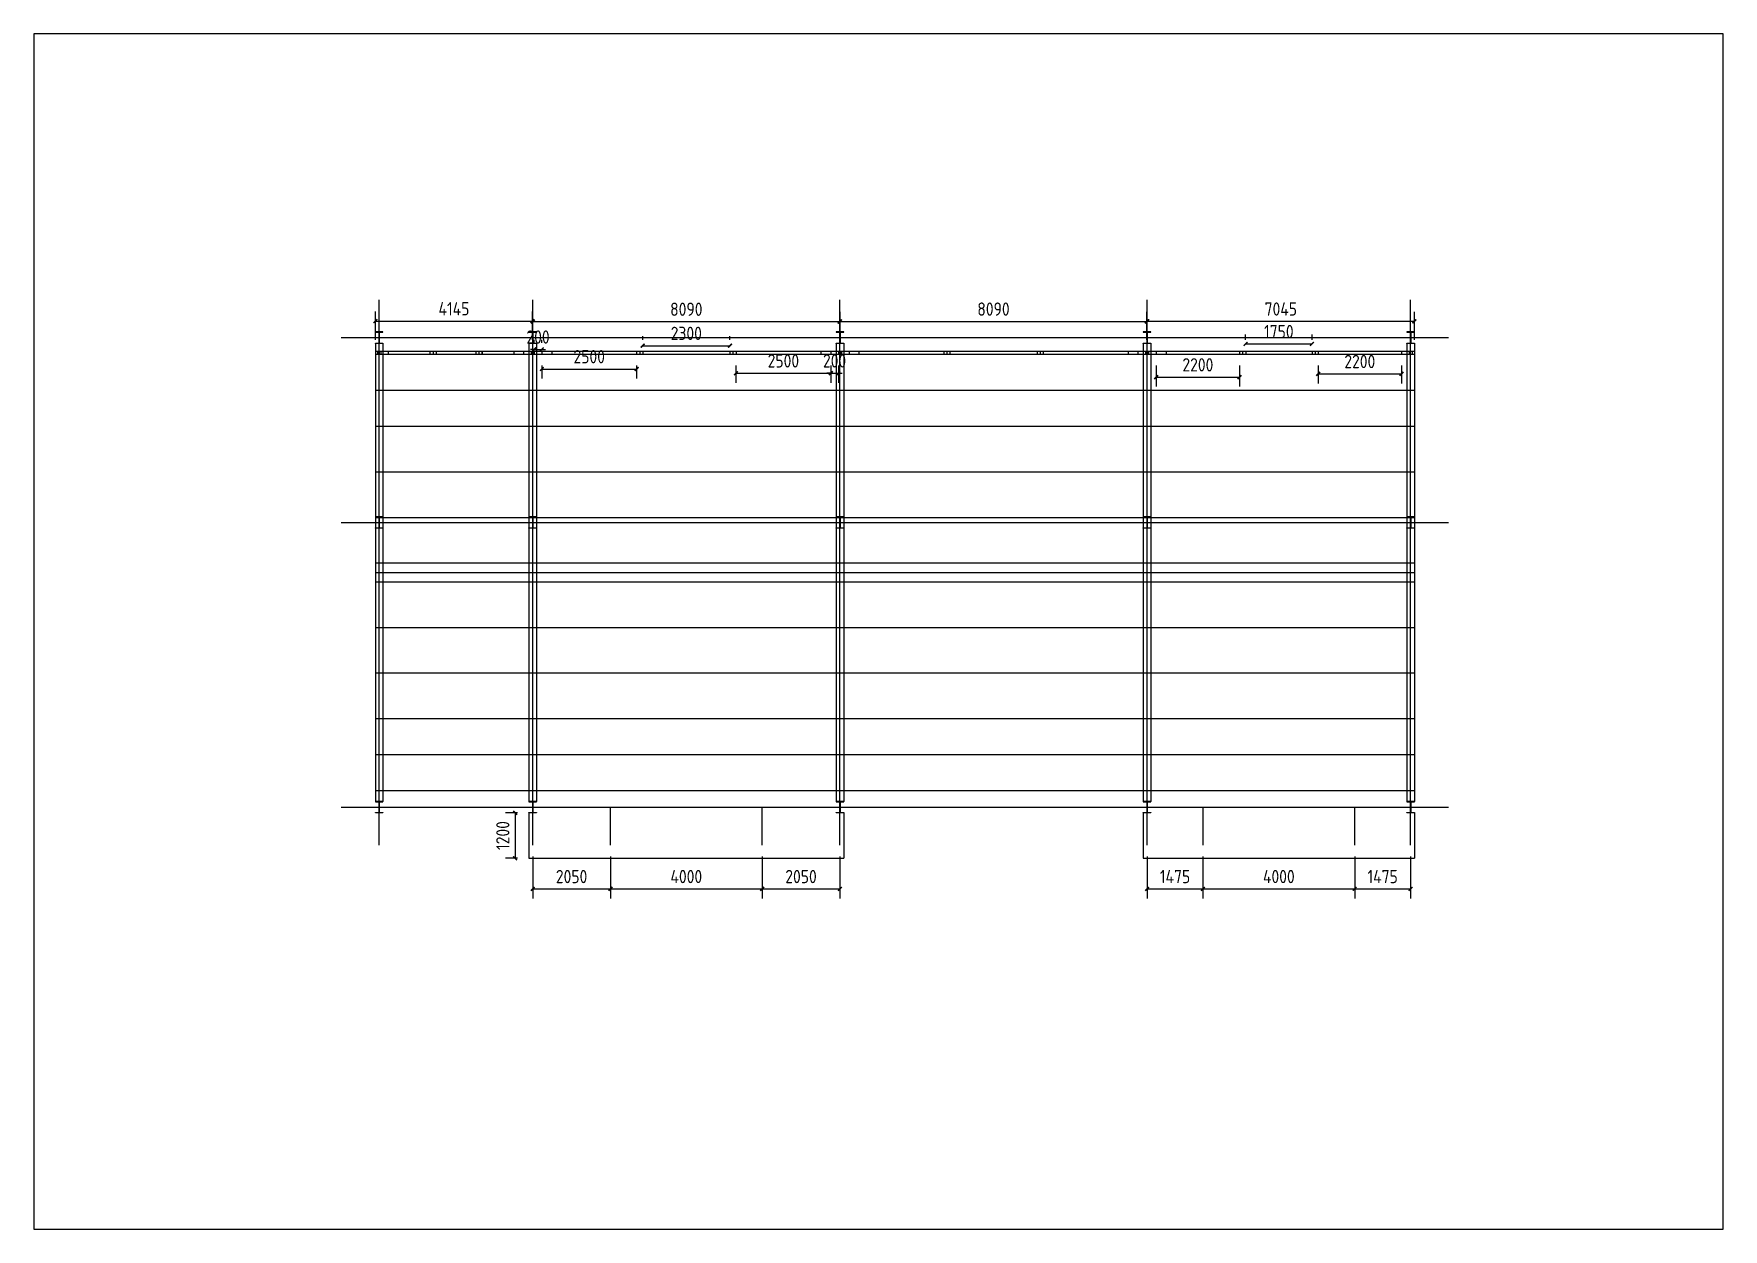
# Model space of a CAD drawing. Extents: x 533809 to 747315, y -17138 to 180511.
# Drawn here: x 595839 to 640389, y 14362 to 45862 of the extents above; entities that cross this region are included whole.
import ezdxf

# ---------------------------------------------------------------- set-up
doc = ezdxf.new("R2010")
doc.units = 0
doc.header["$LTSCALE"] = 1000
doc.header["$MEASUREMENT"] = 0
doc.layers.add('DOTE', color=1, linetype='Continuous')
doc.styles.get("Standard").update_dxf_attribs({"font": 'gbenor.shx', "bigfont": 'gbcbig.shx'})
doc.dimstyles.get("Standard").update_dxf_attribs({"dimscale": 100, "dimtxt": 3.5, "dimasz": 1, "dimexe": 2.5, "dimexo": 3, "dimgap": 1.5, "dimtad": 1, "dimdec": 0, "dimzin": 0, "dimdsep": 46, "dimtxsty": 'Standard', "dimblk": 'ARCHTICK', "dimcen": 0.09, "dimadec": 0, "dimazin": 0, "dimtfac": 1, "dimtdec": 0, "dimtix": 1, "dimtmove": 2, "dimatfit": 3, "dimfxl": 1, "dimtolj": 1, "dimtzin": 0, "dimarcsym": 0})

msp = doc.modelspace()

# ---------------------------------------------------------------- blocks, each defined once
blk = doc.blocks.new('_ArchTick')
at = {"color": 0, "linetype": 'ByBlock', "const_width": 0.4}
blk.add_lwpolyline([(-0.5, -0.5), (0.5, 0.5)], dxfattribs=at)
blk = doc.blocks.new('*D214')
at = {"color": 0, "lineweight": -2}
for p, q in [((608996, 24186), (608996, 23080)), ((611046, 24186), (611046, 23080)), ((608996, 23330), (611046, 23330))]:
    blk.add_line(p, q, dxfattribs=at)
at = {"layer": 'Defpoints', "color": 0}
for p in [(608996, 24486), (611046, 24486), (611046, 23330)]:
    blk.add_point(p, dxfattribs=at)
at = {"color": 0, "lineweight": -2, "xscale": 100, "yscale": 100, "zscale": 100, "rotation": 180}
blk.add_blockref('_ArchTick', (608996, 23330), dxfattribs=at)
at = {"color": 0, "lineweight": -2, "xscale": 100, "yscale": 100, "zscale": 100}
blk.add_blockref('_ArchTick', (611046, 23330), dxfattribs=at)
at = {"color": 0, "insert": (610021, 23655), "char_height": 350, "attachment_point": 5}
blk.add_mtext('\\A1;2050', dxfattribs=at)
blk = doc.blocks.new('*D215')
at = {"color": 0, "lineweight": -2}
for p, q in [((611046, 24186), (611046, 23080)), ((615046, 24186), (615046, 23080)), ((611046, 23330), (615046, 23330))]:
    blk.add_line(p, q, dxfattribs=at)
at = {"layer": 'Defpoints', "color": 0}
for p in [(611046, 24486), (615046, 24486), (615046, 23330)]:
    blk.add_point(p, dxfattribs=at)
at = {"color": 0, "lineweight": -2, "xscale": 100, "yscale": 100, "zscale": 100, "rotation": 180}
blk.add_blockref('_ArchTick', (611046, 23330), dxfattribs=at)
at = {"color": 0, "lineweight": -2, "xscale": 100, "yscale": 100, "zscale": 100}
blk.add_blockref('_ArchTick', (615046, 23330), dxfattribs=at)
at = {"color": 0, "insert": (613046, 23655), "char_height": 350, "attachment_point": 5}
blk.add_mtext('\\A1;4000', dxfattribs=at)
blk = doc.blocks.new('*D216')
at = {"color": 0, "lineweight": -2}
for p, q in [((615046, 24186), (615046, 23080)), ((617096, 24186), (617096, 23080)), ((615046, 23330), (617096, 23330))]:
    blk.add_line(p, q, dxfattribs=at)
at = {"layer": 'Defpoints', "color": 0}
for p in [(615046, 24486), (617096, 24486), (617096, 23330)]:
    blk.add_point(p, dxfattribs=at)
at = {"color": 0, "lineweight": -2, "xscale": 100, "yscale": 100, "zscale": 100, "rotation": 180}
blk.add_blockref('_ArchTick', (615046, 23330), dxfattribs=at)
at = {"color": 0, "lineweight": -2, "xscale": 100, "yscale": 100, "zscale": 100}
blk.add_blockref('_ArchTick', (617096, 23330), dxfattribs=at)
at = {"color": 0, "insert": (616071, 23655), "char_height": 350, "attachment_point": 5}
blk.add_mtext('\\A1;2050', dxfattribs=at)
blk = doc.blocks.new('*D217')
at = {"color": 0, "lineweight": -2}
for p, q in [((625196, 24186), (625196, 23080)), ((626671, 24186), (626671, 23080)), ((625196, 23330), (626671, 23330))]:
    blk.add_line(p, q, dxfattribs=at)
at = {"layer": 'Defpoints', "color": 0}
for p in [(625196, 24486), (626671, 24486), (626671, 23330)]:
    blk.add_point(p, dxfattribs=at)
at = {"color": 0, "lineweight": -2, "xscale": 100, "yscale": 100, "zscale": 100, "rotation": 180}
blk.add_blockref('_ArchTick', (625196, 23330), dxfattribs=at)
at = {"color": 0, "lineweight": -2, "xscale": 100, "yscale": 100, "zscale": 100}
blk.add_blockref('_ArchTick', (626671, 23330), dxfattribs=at)
at = {"color": 0, "insert": (625934, 23655), "char_height": 350, "attachment_point": 5}
blk.add_mtext('\\A1;1475', dxfattribs=at)
blk = doc.blocks.new('*D220')
at = {"color": 0, "lineweight": -2}
for p, q in [((608596, 25336), (608282, 25336)), ((608532, 25336), (608532, 24136)), ((608596, 24136), (608282, 24136))]:
    blk.add_line(p, q, dxfattribs=at)
at = {"layer": 'Defpoints', "color": 0}
for p in [(608896, 25336), (608532, 24136), (608896, 24136)]:
    blk.add_point(p, dxfattribs=at)
at = {"color": 0, "lineweight": -2, "xscale": 100, "yscale": 100, "zscale": 100}
for p, rotation in [((608532, 25336), 90), ((608532, 24136), 270)]:
    blk.add_blockref('_ArchTick', p, dxfattribs=dict(at, rotation=rotation))
at = {"color": 0, "insert": (608207, 24736), "char_height": 350, "attachment_point": 5, "rotation": 90}
blk.add_mtext('\\A1;1200', dxfattribs=at)
blk = doc.blocks.new('*D221')
at = {"color": 0, "lineweight": -2}
for p, q in [((604846, 37796), (604846, 38542)), ((608991, 37796), (608991, 38542)), ((604846, 38292), (608991, 38292))]:
    blk.add_line(p, q, dxfattribs=at)
at = {"layer": 'Defpoints', "color": 0}
for p in [(608991, 38292), (604846, 37496), (608991, 37496)]:
    blk.add_point(p, dxfattribs=at)
at = {"color": 0, "lineweight": -2, "xscale": 100, "yscale": 100, "zscale": 100, "rotation": 180}
blk.add_blockref('_ArchTick', (604846, 38292), dxfattribs=at)
at = {"color": 0, "lineweight": -2, "xscale": 100, "yscale": 100, "zscale": 100}
blk.add_blockref('_ArchTick', (608991, 38292), dxfattribs=at)
at = {"color": 0, "insert": (606919, 38617), "char_height": 350, "attachment_point": 5}
blk.add_mtext('\\A1;4145', dxfattribs=at)
blk = doc.blocks.new('*D222')
at = {"color": 0, "lineweight": -2}
for p, q in [((609001, 37796), (609001, 38529)), ((617091, 37796), (617091, 38529)), ((609001, 38279), (617091, 38279))]:
    blk.add_line(p, q, dxfattribs=at)
at = {"layer": 'Defpoints', "color": 0}
for p in [(617091, 38279), (609001, 37496), (617091, 37496)]:
    blk.add_point(p, dxfattribs=at)
at = {"color": 0, "lineweight": -2, "xscale": 100, "yscale": 100, "zscale": 100, "rotation": 180}
blk.add_blockref('_ArchTick', (609001, 38279), dxfattribs=at)
at = {"color": 0, "lineweight": -2, "xscale": 100, "yscale": 100, "zscale": 100}
blk.add_blockref('_ArchTick', (617091, 38279), dxfattribs=at)
at = {"color": 0, "insert": (613046, 38604), "char_height": 350, "attachment_point": 5}
blk.add_mtext('\\A1;8090', dxfattribs=at)
blk = doc.blocks.new('*D223')
at = {"color": 0, "lineweight": -2}
for p, q in [((617101, 37796), (617101, 38533)), ((625191, 37796), (625191, 38533)), ((617101, 38283), (625191, 38283))]:
    blk.add_line(p, q, dxfattribs=at)
at = {"layer": 'Defpoints', "color": 0}
for p in [(625191, 38283), (617101, 37496), (625191, 37496)]:
    blk.add_point(p, dxfattribs=at)
at = {"color": 0, "lineweight": -2, "xscale": 100, "yscale": 100, "zscale": 100, "rotation": 180}
blk.add_blockref('_ArchTick', (617101, 38283), dxfattribs=at)
at = {"color": 0, "lineweight": -2, "xscale": 100, "yscale": 100, "zscale": 100}
blk.add_blockref('_ArchTick', (625191, 38283), dxfattribs=at)
at = {"color": 0, "insert": (621146, 38608), "char_height": 350, "attachment_point": 5}
blk.add_mtext('\\A1;8090', dxfattribs=at)
blk = doc.blocks.new('*D224')
at = {"color": 0, "lineweight": -2}
for p, q in [((625201, 37796), (625201, 38536)), ((632246, 37796), (632246, 38536)), ((625201, 38286), (632246, 38286))]:
    blk.add_line(p, q, dxfattribs=at)
at = {"layer": 'Defpoints', "color": 0}
for p in [(632246, 38286), (625201, 37496), (632246, 37496)]:
    blk.add_point(p, dxfattribs=at)
at = {"color": 0, "lineweight": -2, "xscale": 100, "yscale": 100, "zscale": 100, "rotation": 180}
blk.add_blockref('_ArchTick', (625201, 38286), dxfattribs=at)
at = {"color": 0, "lineweight": -2, "xscale": 100, "yscale": 100, "zscale": 100}
blk.add_blockref('_ArchTick', (632246, 38286), dxfattribs=at)
at = {"color": 0, "insert": (628724, 38611), "char_height": 350, "attachment_point": 5}
blk.add_mtext('\\A1;7045', dxfattribs=at)
blk = doc.blocks.new('*D1992')
at = {"color": 0, "lineweight": -2}
for p, q in [((609236, 37121), (609236, 36779)), ((609236, 37029), (611736, 37029)), ((611736, 37121), (611736, 36779))]:
    blk.add_line(p, q, dxfattribs=at)
at = {"layer": 'Defpoints', "color": 0}
for p in [(609236, 37421), (611736, 37421), (611736, 37029)]:
    blk.add_point(p, dxfattribs=at)
at = {"color": 0, "lineweight": -2, "xscale": 100, "yscale": 100, "zscale": 100, "rotation": 180}
blk.add_blockref('_ArchTick', (609236, 37029), dxfattribs=at)
at = {"color": 0, "lineweight": -2, "xscale": 100, "yscale": 100, "zscale": 100}
blk.add_blockref('_ArchTick', (611736, 37029), dxfattribs=at)
at = {"color": 0, "insert": (610486, 37354), "char_height": 350, "attachment_point": 5}
blk.add_mtext('\\A1;2500', dxfattribs=at)
blk = doc.blocks.new('*D1993')
at = {"color": 0, "lineweight": -2}
for p, q in [((611896, 37796), (611896, 37894)), ((614196, 37796), (614196, 37894)), ((611896, 37644), (614196, 37644))]:
    blk.add_line(p, q, dxfattribs=at)
at = {"layer": 'Defpoints', "color": 0}
for p in [(611896, 37496), (614196, 37644), (614196, 37496)]:
    blk.add_point(p, dxfattribs=at)
at = {"color": 0, "lineweight": -2, "xscale": 100, "yscale": 100, "zscale": 100, "rotation": 180}
blk.add_blockref('_ArchTick', (611896, 37644), dxfattribs=at)
at = {"color": 0, "lineweight": -2, "xscale": 100, "yscale": 100, "zscale": 100}
blk.add_blockref('_ArchTick', (614196, 37644), dxfattribs=at)
at = {"color": 0, "insert": (613046, 37969), "char_height": 350, "attachment_point": 5}
blk.add_mtext('\\A1;2300', dxfattribs=at)
blk = doc.blocks.new('*D1994')
at = {"color": 0, "lineweight": -2}
for p, q in [((614356, 37121), (614356, 36668)), ((616856, 37121), (616856, 36668)), ((614356, 36918), (616856, 36918))]:
    blk.add_line(p, q, dxfattribs=at)
at = {"layer": 'Defpoints', "color": 0}
for p in [(614356, 37421), (616856, 37421), (616856, 36918)]:
    blk.add_point(p, dxfattribs=at)
at = {"color": 0, "lineweight": -2, "xscale": 100, "yscale": 100, "zscale": 100, "rotation": 180}
blk.add_blockref('_ArchTick', (614356, 36918), dxfattribs=at)
at = {"color": 0, "lineweight": -2, "xscale": 100, "yscale": 100, "zscale": 100}
blk.add_blockref('_ArchTick', (616856, 36918), dxfattribs=at)
at = {"color": 0, "insert": (615606, 37243), "char_height": 350, "attachment_point": 5}
blk.add_mtext('\\A1;2500', dxfattribs=at)
blk = doc.blocks.new('*D1995')
at = {"color": 0, "lineweight": -2}
for p, q in [((616856, 37121), (616856, 36668)), ((617056, 37121), (617056, 36668)), ((616856, 36918), (616756, 36918)), ((616856, 36918), (617056, 36918)), ((617056, 36918), (617156, 36918))]:
    blk.add_line(p, q, dxfattribs=at)
at = {"layer": 'Defpoints', "color": 0}
for p in [(616856, 37421), (617056, 37421), (617056, 36918)]:
    blk.add_point(p, dxfattribs=at)
at = {"color": 0, "lineweight": -2, "xscale": 100, "yscale": 100, "zscale": 100}
blk.add_blockref('_ArchTick', (616856, 36918), dxfattribs=at)
at = {"color": 0, "lineweight": -2, "xscale": 100, "yscale": 100, "zscale": 100, "rotation": 180}
blk.add_blockref('_ArchTick', (617056, 36918), dxfattribs=at)
at = {"color": 0, "insert": (616956, 37243), "char_height": 350, "attachment_point": 5}
blk.add_mtext('\\A1;200', dxfattribs=at)
blk = doc.blocks.new('*D1996')
at = {"color": 0, "lineweight": -2}
for p, q in [((609036, 37547), (608936, 37547)), ((609036, 37721), (609036, 37797)), ((609036, 37547), (609236, 37547)), ((609236, 37721), (609236, 37797)), ((609236, 37547), (609336, 37547))]:
    blk.add_line(p, q, dxfattribs=at)
at = {"layer": 'Defpoints', "color": 0}
for p in [(609236, 37547), (609036, 37421), (609236, 37421)]:
    blk.add_point(p, dxfattribs=at)
at = {"color": 0, "lineweight": -2, "xscale": 100, "yscale": 100, "zscale": 100}
blk.add_blockref('_ArchTick', (609036, 37547), dxfattribs=at)
at = {"color": 0, "lineweight": -2, "xscale": 100, "yscale": 100, "zscale": 100, "rotation": 180}
blk.add_blockref('_ArchTick', (609236, 37547), dxfattribs=at)
at = {"color": 0, "insert": (609136, 37872), "char_height": 350, "attachment_point": 5}
blk.add_mtext('\\A1;200', dxfattribs=at)
blk = doc.blocks.new('*D2003')
at = {"color": 0, "lineweight": -2}
for p, q in [((625436, 37121), (625436, 36565)), ((627636, 37121), (627636, 36565)), ((625436, 36815), (627636, 36815))]:
    blk.add_line(p, q, dxfattribs=at)
at = {"layer": 'Defpoints', "color": 0}
for p in [(625436, 37421), (627636, 37421), (627636, 36815)]:
    blk.add_point(p, dxfattribs=at)
at = {"color": 0, "lineweight": -2, "xscale": 100, "yscale": 100, "zscale": 100, "rotation": 180}
blk.add_blockref('_ArchTick', (625436, 36815), dxfattribs=at)
at = {"color": 0, "lineweight": -2, "xscale": 100, "yscale": 100, "zscale": 100}
blk.add_blockref('_ArchTick', (627636, 36815), dxfattribs=at)
at = {"color": 0, "insert": (626536, 37140), "char_height": 350, "attachment_point": 5}
blk.add_mtext('\\A1;2200', dxfattribs=at)
blk = doc.blocks.new('*D2004')
at = {"color": 0, "lineweight": -2}
for p, q in [((627796, 37796), (627796, 37941)), ((629546, 37796), (629546, 37941)), ((627796, 37691), (629546, 37691))]:
    blk.add_line(p, q, dxfattribs=at)
at = {"layer": 'Defpoints', "color": 0}
for p in [(627796, 37496), (629546, 37691), (629546, 37496)]:
    blk.add_point(p, dxfattribs=at)
at = {"color": 0, "lineweight": -2, "xscale": 100, "yscale": 100, "zscale": 100, "rotation": 180}
blk.add_blockref('_ArchTick', (627796, 37691), dxfattribs=at)
at = {"color": 0, "lineweight": -2, "xscale": 100, "yscale": 100, "zscale": 100}
blk.add_blockref('_ArchTick', (629546, 37691), dxfattribs=at)
at = {"color": 0, "insert": (628671, 38016), "char_height": 350, "attachment_point": 5}
blk.add_mtext('\\A1;1750', dxfattribs=at)
blk = doc.blocks.new('*D2005')
at = {"color": 0, "lineweight": -2}
for p, q in [((629706, 37121), (629706, 36651)), ((631906, 37121), (631906, 36651)), ((629706, 36901), (631906, 36901))]:
    blk.add_line(p, q, dxfattribs=at)
at = {"layer": 'Defpoints', "color": 0}
for p in [(629706, 37421), (631906, 37421), (631906, 36901)]:
    blk.add_point(p, dxfattribs=at)
at = {"color": 0, "lineweight": -2, "xscale": 100, "yscale": 100, "zscale": 100, "rotation": 180}
blk.add_blockref('_ArchTick', (629706, 36901), dxfattribs=at)
at = {"color": 0, "lineweight": -2, "xscale": 100, "yscale": 100, "zscale": 100}
blk.add_blockref('_ArchTick', (631906, 36901), dxfattribs=at)
at = {"color": 0, "insert": (630806, 37226), "char_height": 350, "attachment_point": 5}
blk.add_mtext('\\A1;2200', dxfattribs=at)
blk = doc.blocks.new('*D2969')
at = {"color": 0, "lineweight": -2}
for p, q in [((626671, 24186), (626671, 23080)), ((630671, 24186), (630671, 23080)), ((626671, 23330), (630671, 23330))]:
    blk.add_line(p, q, dxfattribs=at)
at = {"layer": 'Defpoints', "color": 0}
for p in [(626671, 24486), (630671, 24486), (630671, 23330)]:
    blk.add_point(p, dxfattribs=at)
at = {"color": 0, "lineweight": -2, "xscale": 100, "yscale": 100, "zscale": 100, "rotation": 180}
blk.add_blockref('_ArchTick', (626671, 23330), dxfattribs=at)
at = {"color": 0, "lineweight": -2, "xscale": 100, "yscale": 100, "zscale": 100}
blk.add_blockref('_ArchTick', (630671, 23330), dxfattribs=at)
at = {"color": 0, "insert": (628671, 23655), "char_height": 350, "attachment_point": 5}
blk.add_mtext('\\A1;4000', dxfattribs=at)
blk = doc.blocks.new('*D2970')
at = {"color": 0, "lineweight": -2}
for p, q in [((630671, 24186), (630671, 23080)), ((632146, 24186), (632146, 23080)), ((630671, 23330), (632146, 23330))]:
    blk.add_line(p, q, dxfattribs=at)
at = {"layer": 'Defpoints', "color": 0}
for p in [(630671, 24486), (632146, 24486), (632146, 23330)]:
    blk.add_point(p, dxfattribs=at)
at = {"color": 0, "lineweight": -2, "xscale": 100, "yscale": 100, "zscale": 100, "rotation": 180}
blk.add_blockref('_ArchTick', (630671, 23330), dxfattribs=at)
at = {"color": 0, "lineweight": -2, "xscale": 100, "yscale": 100, "zscale": 100}
blk.add_blockref('_ArchTick', (632146, 23330), dxfattribs=at)
at = {"color": 0, "insert": (631409, 23655), "char_height": 350, "attachment_point": 5}
blk.add_mtext('\\A1;1475', dxfattribs=at)

# ---------------------------------------------------------------- dimensions: what is measured, and where the dimension line sits
at = {"color": 6}
for p1, p2, distance, picture, middle in [((604846.4, 37495.6), (608991.4, 37495.6), 796.2, '*D221', (606918.9, 38616.7)), ((609001.4, 37495.6), (617091.4, 37495.6), 783, '*D222', (613046.4, 38603.5)), ((617101.4, 37495.6), (625191.4, 37495.6), 787, '*D223', (621146.4, 38607.5)), ((625201.4, 37495.6), (632246.4, 37495.6), 790.2, '*D224', (628723.9, 38610.7))]:
    dim = msp.add_aligned_dim(p1=p1, p2=p2, distance=distance, dimstyle='Standard', dxfattribs=at)
    dim.commit()
    dim.dimension.update_dxf_attribs({"geometry": picture, "text_midpoint": middle})
for base, p1, p2, picture, middle in [((609236.4, 37547.3), (609036.4, 37420.6), (609236.4, 37420.6), '*D1996', (609136.4, 37872.3)), ((614196.4, 37644.4), (611896.4, 37495.6), (614196.4, 37495.6), '*D1993', (613046.4, 37969.4)), ((611736.4, 37029), (609236.4, 37420.6), (611736.4, 37420.6), '*D1992', (610486.4, 37354)), ((616856.4, 36917.6), (614356.4, 37420.6), (616856.4, 37420.6), '*D1994', (615606.4, 37242.6)), ((617056.4, 36917.6), (616856.4, 37420.6), (617056.4, 37420.6), '*D1995', (616956.4, 37242.6))]:
    dim = msp.add_linear_dim(base=base, p1=p1, p2=p2, dimstyle='Standard', dxfattribs=at)
    dim.commit()
    dim.dimension.update_dxf_attribs({"geometry": picture, "text_midpoint": middle})
for base, p1, p2, picture, middle in [((629546.4, 37690.8), (627796.4, 37495.6), (629546.4, 37495.6), '*D2004', (628671.4, 38015.8)), ((631906.4, 36901.1), (629706.4, 37420.6), (631906.4, 37420.6), '*D2005', (630806.4, 37226.1)), ((627636.4, 36815.4), (625436.4, 37420.6), (627636.4, 37420.6), '*D2003', (626536.4, 37140.4)), ((611046.4, 23330.1), (608996.4, 24485.6), (611046.4, 24485.6), '*D214', (610021.4, 23655.1)), ((615046.4, 23330.1), (611046.4, 24485.6), (615046.4, 24485.6), '*D215', (613046.4, 23655.1)), ((617096.4, 23330.1), (615046.4, 24485.6), (617096.4, 24485.6), '*D216', (616071.4, 23655.1)), ((626671.4, 23330.1), (625196.4, 24485.6), (626671.4, 24485.6), '*D217', (625933.9, 23655.1)), ((630671.4, 23330.1), (626671.4, 24485.6), (630671.4, 24485.6), '*D2969', (628671.4, 23655.1)), ((632146.4, 23330.1), (630671.4, 24485.6), (632146.4, 24485.6), '*D2970', (631408.9, 23655.1))]:
    dim = msp.add_linear_dim(base=base, p1=p1, p2=p2, dimstyle='Standard')
    dim.commit()
    dim.dimension.update_dxf_attribs({"geometry": picture, "text_midpoint": middle})
dim = msp.add_aligned_dim(p1=(608896.4, 25335.6), p2=(608896.4, 24135.6), distance=-364.2, dimstyle='Standard')
dim.commit()
dim.dimension.update_dxf_attribs({"geometry": '*D220', "text_midpoint": (608207.2, 24735.6)})

# ---------------------------------------------------------------- linework, layer by layer
for p, q in [((604946.4, 38005.6), (604846.4, 38005.6)), ((604846.4, 38005.6), (604846.4, 37997.6)), ((604846.4, 37997.6), (605046.4, 37997.6)), ((604943.4, 37997.6), (604943.4, 37713.6)), ((605046.4, 38005.6), (604946.4, 38005.6)), ((604949.4, 37997.6), (604949.4, 37713.6)), ((605046.4, 37997.6), (605046.4, 38005.6)), ((608996.4, 38005.6), (608896.4, 38005.6)), ((608896.4, 38005.6), (608896.4, 37997.6)), ((608896.4, 37997.6), (609096.4, 37997.6)), ((608993.4, 37997.6), (608993.4, 37713.6)), ((609096.4, 38005.6), (608996.4, 38005.6)), ((608999.4, 37997.6), (608999.4, 37713.6)), ((609096.4, 37997.6), (609096.4, 38005.6)), ((617096.4, 38005.6), (616996.4, 38005.6)), ((616996.4, 38005.6), (616996.4, 37997.6)), ((616996.4, 37997.6), (617196.4, 37997.6)), ((617093.4, 37997.6), (617093.4, 37713.6)), ((617196.4, 38005.6), (617096.4, 38005.6)), ((617099.4, 37997.6), (617099.4, 37713.6)), ((617196.4, 37997.6), (617196.4, 38005.6)), ((625196.4, 38005.6), (625096.4, 38005.6)), ((625096.4, 38005.6), (625096.4, 37997.6)), ((625096.4, 37997.6), (625296.4, 37997.6)), ((625193.4, 37997.6), (625193.4, 37713.6)), ((625296.4, 38005.6), (625196.4, 38005.6)), ((625199.4, 37997.6), (625199.4, 37713.6)), ((625296.4, 37997.6), (625296.4, 38005.6)), ((632146.4, 38005.6), (632046.4, 38005.6)), ((632046.4, 38005.6), (632046.4, 37997.6)), ((632046.4, 37997.6), (632246.4, 37997.6)), ((632143.4, 37997.6), (632143.4, 37713.6)), ((632246.4, 38005.6), (632146.4, 38005.6)), ((632149.4, 37997.6), (632149.4, 37713.6)), ((632246.4, 37997.6), (632246.4, 38005.6)), ((604846.4, 37705.6), (604846.4, 37713.6)), ((604846.4, 37713.6), (605046.4, 37713.6)), ((605046.4, 37705.6), (604846.4, 37705.6)), ((604906.4, 37495.6), (604906.4, 37420.6)), ((604986.4, 37495.6), (604986.4, 37420.6)), ((605046.4, 37713.6), (605046.4, 37705.6)), ((605186.4, 37495.6), (605186.4, 37420.6)), ((606286.4, 37495.6), (606286.4, 37420.6)), ((606286.4, 37495.6), (606286.4, 37420.6)), ((606366.4, 37495.6), (606366.4, 37420.6)), ((606446.4, 37495.6), (606446.4, 37420.6)), ((607498.7, 37495.6), (607498.7, 37420.6)), ((607578.7, 37495.6), (607578.7, 37420.6)), ((607656.4, 37495.6), (607656.4, 37420.6)), ((607658.7, 37495.6), (607658.7, 37420.6)), ((608496.4, 37495.6), (608496.4, 37420.6)), ((608756.4, 37495.6), (608756.4, 37420.6)), ((608896.4, 37705.6), (608896.4, 37713.6)), ((608896.4, 37713.6), (609096.4, 37713.6)), ((609096.4, 37705.6), (608896.4, 37705.6)), ((608956.4, 37495.6), (608956.4, 37420.6)), ((609036.4, 37495.6), (609036.4, 37420.6)), ((609096.4, 37713.6), (609096.4, 37705.6)), ((609236.4, 37495.6), (609236.4, 37420.6)), ((609496.4, 37495.6), (609496.4, 37420.6)), ((611736.4, 37495.6), (611736.4, 37420.6)), ((611816.4, 37495.6), (611816.4, 37420.6)), ((611896.4, 37495.6), (611896.4, 37420.6)), ((614196.4, 37495.6), (614196.4, 37420.6)), ((614276.4, 37495.6), (614276.4, 37420.6)), ((614356.4, 37495.6), (614356.4, 37420.6)), ((616596.4, 37495.6), (616596.4, 37420.6)), ((616856.4, 37495.6), (616856.4, 37420.6)), ((616996.4, 37705.6), (616996.4, 37713.6)), ((616996.4, 37713.6), (617196.4, 37713.6)), ((617196.4, 37705.6), (616996.4, 37705.6)), ((617056.4, 37495.6), (617056.4, 37420.6)), ((617136.4, 37495.6), (617136.4, 37420.6)), ((617196.4, 37713.6), (617196.4, 37705.6)), ((617336.4, 37495.6), (617336.4, 37420.6)), ((617596.4, 37495.6), (617596.4, 37420.6)), ((619836.4, 37495.6), (619836.4, 37420.6)), ((619916.4, 37495.6), (619916.4, 37420.6)), ((619996.4, 37495.6), (619996.4, 37420.6)), ((622296.4, 37495.6), (622296.4, 37420.6)), ((622376.4, 37495.6), (622376.4, 37420.6)), ((622456.4, 37495.6), (622456.4, 37420.6)), ((624696.4, 37495.6), (624696.4, 37420.6)), ((624956.4, 37495.6), (624956.4, 37420.6)), ((625096.4, 37705.6), (625096.4, 37713.6)), ((625096.4, 37713.6), (625296.4, 37713.6)), ((625296.4, 37705.6), (625096.4, 37705.6)), ((625156.4, 37495.6), (625156.4, 37420.6)), ((625236.4, 37495.6), (625236.4, 37420.6)), ((625296.4, 37713.6), (625296.4, 37705.6)), ((625436.4, 37495.6), (625436.4, 37420.6)), ((625696.4, 37495.6), (625696.4, 37420.6)), ((627636.4, 37495.6), (627636.4, 37420.6)), ((627716.4, 37495.6), (627716.4, 37420.6)), ((627796.4, 37495.6), (627796.4, 37420.6)), ((629546.4, 37495.6), (629546.4, 37420.6)), ((629626.4, 37495.6), (629626.4, 37420.6)), ((629706.4, 37495.6), (629706.4, 37420.6)), ((631906.4, 37495.6), (631906.4, 37420.6)), ((632046.4, 37705.6), (632046.4, 37713.6)), ((632046.4, 37713.6), (632246.4, 37713.6)), ((632246.4, 37705.6), (632046.4, 37705.6)), ((632106.4, 37495.6), (632106.4, 37420.6)), ((632186.4, 37495.6), (632186.4, 37420.6)), ((632246.4, 37713.6), (632246.4, 37705.6)), ((604946.4, 33135.6), (604846.4, 33135.6)), ((604846.4, 33135.6), (604846.4, 33127.6)), ((604846.4, 33127.6), (605046.4, 33127.6)), ((604943.4, 33127.6), (604943.4, 32843.6)), ((605046.4, 33135.6), (604946.4, 33135.6)), ((604949.4, 33127.6), (604949.4, 32843.6)), ((605046.4, 33127.6), (605046.4, 33135.6)), ((608996.4, 33135.6), (608896.4, 33135.6)), ((608896.4, 33135.6), (608896.4, 33127.6)), ((608896.4, 33127.6), (609096.4, 33127.6)), ((608993.4, 33127.6), (608993.4, 32843.6)), ((609096.4, 33135.6), (608996.4, 33135.6)), ((608999.4, 33127.6), (608999.4, 32843.6)), ((609096.4, 33127.6), (609096.4, 33135.6)), ((617096.4, 33135.6), (616996.4, 33135.6)), ((616996.4, 33135.6), (616996.4, 33127.6)), ((616996.4, 33127.6), (617196.4, 33127.6)), ((617093.4, 33127.6), (617093.4, 32843.6)), ((617196.4, 33135.6), (617096.4, 33135.6)), ((617099.4, 33127.6), (617099.4, 32843.6)), ((617196.4, 33127.6), (617196.4, 33135.6)), ((625196.4, 33135.6), (625096.4, 33135.6)), ((625096.4, 33135.6), (625096.4, 33127.6)), ((625096.4, 33127.6), (625296.4, 33127.6)), ((625193.4, 33127.6), (625193.4, 32843.6)), ((625296.4, 33135.6), (625196.4, 33135.6)), ((625199.4, 33127.6), (625199.4, 32843.6)), ((625296.4, 33127.6), (625296.4, 33135.6)), ((632146.4, 33135.6), (632046.4, 33135.6)), ((632046.4, 33135.6), (632046.4, 33127.6)), ((632046.4, 33127.6), (632246.4, 33127.6)), ((632143.4, 33127.6), (632143.4, 32843.6)), ((632246.4, 33135.6), (632146.4, 33135.6)), ((632149.4, 33127.6), (632149.4, 32843.6)), ((632246.4, 33127.6), (632246.4, 33135.6)), ((604846.4, 32835.6), (604846.4, 32843.6)), ((604846.4, 32843.6), (605046.4, 32843.6)), ((605046.4, 32835.6), (604846.4, 32835.6)), ((605046.4, 32843.6), (605046.4, 32835.6)), ((608896.4, 32835.6), (608896.4, 32843.6)), ((608896.4, 32843.6), (609096.4, 32843.6)), ((609096.4, 32835.6), (608896.4, 32835.6)), ((609096.4, 32843.6), (609096.4, 32835.6)), ((616996.4, 32835.6), (616996.4, 32843.6)), ((616996.4, 32843.6), (617196.4, 32843.6)), ((617196.4, 32835.6), (616996.4, 32835.6)), ((617196.4, 32843.6), (617196.4, 32835.6)), ((625096.4, 32835.6), (625096.4, 32843.6)), ((625096.4, 32843.6), (625296.4, 32843.6)), ((625296.4, 32835.6), (625096.4, 32835.6)), ((625296.4, 32843.6), (625296.4, 32835.6)), ((632046.4, 32835.6), (632046.4, 32843.6)), ((632046.4, 32843.6), (632246.4, 32843.6)), ((632246.4, 32835.6), (632046.4, 32835.6)), ((632246.4, 32843.6), (632246.4, 32835.6)), ((604946.4, 25635.6), (604846.4, 25635.6)), ((604846.4, 25635.6), (604846.4, 25627.6)), ((604846.4, 25627.6), (605046.4, 25627.6)), ((604943.4, 25627.6), (604943.4, 25343.6)), ((605046.4, 25635.6), (604946.4, 25635.6)), ((604949.4, 25627.6), (604949.4, 25343.6)), ((605046.4, 25627.6), (605046.4, 25635.6)), ((608996.4, 25635.6), (608896.4, 25635.6)), ((608896.4, 25635.6), (608896.4, 25627.6)), ((608896.4, 25627.6), (609096.4, 25627.6)), ((608993.4, 25627.6), (608993.4, 25343.6)), ((609096.4, 25635.6), (608996.4, 25635.6)), ((608999.4, 25627.6), (608999.4, 25343.6)), ((609096.4, 25627.6), (609096.4, 25635.6)), ((617096.4, 25635.6), (616996.4, 25635.6)), ((616996.4, 25635.6), (616996.4, 25627.6)), ((616996.4, 25627.6), (617196.4, 25627.6)), ((617093.4, 25627.6), (617093.4, 25343.6)), ((617196.4, 25635.6), (617096.4, 25635.6)), ((617099.4, 25627.6), (617099.4, 25343.6)), ((617196.4, 25627.6), (617196.4, 25635.6)), ((625196.4, 25635.6), (625096.4, 25635.6)), ((625096.4, 25635.6), (625096.4, 25627.6)), ((625096.4, 25627.6), (625296.4, 25627.6)), ((625193.4, 25627.6), (625193.4, 25343.6)), ((625296.4, 25635.6), (625196.4, 25635.6)), ((625199.4, 25627.6), (625199.4, 25343.6)), ((625296.4, 25627.6), (625296.4, 25635.6)), ((632146.4, 25635.6), (632046.4, 25635.6)), ((632046.4, 25635.6), (632046.4, 25627.6)), ((632046.4, 25627.6), (632246.4, 25627.6)), ((632143.4, 25627.6), (632143.4, 25343.6)), ((632246.4, 25635.6), (632146.4, 25635.6)), ((632149.4, 25627.6), (632149.4, 25343.6)), ((632246.4, 25627.6), (632246.4, 25635.6)), ((604846.4, 25335.6), (604846.4, 25343.6)), ((604846.4, 25343.6), (605046.4, 25343.6)), ((605046.4, 25335.6), (604846.4, 25335.6)), ((605046.4, 25343.6), (605046.4, 25335.6)), ((608896.4, 25335.6), (608896.4, 25343.6)), ((608896.4, 25343.6), (609096.4, 25343.6)), ((609096.4, 25335.6), (608896.4, 25335.6)), ((608896.4, 25335.6), (608896.4, 24135.6)), ((609096.4, 25343.6), (609096.4, 25335.6)), ((616996.4, 25335.6), (616996.4, 25343.6)), ((616996.4, 25343.6), (617196.4, 25343.6)), ((617196.4, 25335.6), (616996.4, 25335.6)), ((617196.4, 25343.6), (617196.4, 25335.6)), ((617196.4, 25335.6), (617196.4, 24135.6)), ((625096.4, 25335.6), (625096.4, 25343.6)), ((625096.4, 25343.6), (625296.4, 25343.6)), ((625096.4, 25339.6), (625096.4, 24139.6)), ((625296.4, 25335.6), (625096.4, 25335.6)), ((625296.4, 25343.6), (625296.4, 25335.6)), ((632046.4, 25335.6), (632046.4, 25343.6)), ((632046.4, 25343.6), (632246.4, 25343.6)), ((632246.4, 25335.6), (632046.4, 25335.6)), ((632246.4, 25343.6), (632246.4, 25335.6)), ((632246.4, 25335.6), (632246.4, 24139.6)), ((608896.4, 24135.6), (617196.4, 24135.6)), ((625096.4, 24139.6), (632246.4, 24139.6))]:
    msp.add_line(p, q)
at = {"color": 4}
for p, q in [((604846.4, 37705.6), (604846.4, 25635.6)), ((605046.4, 37705.6), (605046.4, 25635.6)), ((608896.4, 37705.6), (608896.4, 25635.6)), ((609096.4, 37705.6), (609096.4, 25635.6)), ((616996.4, 37705.6), (616996.4, 25635.6)), ((617196.4, 37705.6), (617196.4, 25635.6)), ((625096.4, 37705.6), (625096.4, 25635.6)), ((625296.4, 37705.6), (625296.4, 25635.6)), ((632046.4, 37705.6), (632046.4, 25635.6)), ((632246.4, 37705.6), (632246.4, 25635.6))]:
    msp.add_line(p, q, dxfattribs=at)
at = {"color": 6}
for p, q in [((604946.4, 37495.6), (604946.4, 37420.6)), ((608991.4, 37495.6), (608991.4, 37420.6)), ((609001.4, 37495.6), (609001.4, 37420.6)), ((617091.4, 37495.6), (617091.4, 37420.6)), ((617101.4, 37495.6), (617101.4, 37420.6)), ((625191.4, 37495.6), (625191.4, 37420.6)), ((625201.4, 37495.6), (625201.4, 37420.6))]:
    msp.add_line(p, q, dxfattribs=at)
msp.add_lwpolyline([(595839.1, 14362.3), (640389.1, 14362.3), (640389.1, 45862.3), (595839.1, 45862.3)], close=True)
at = {"layer": 'DOTE'}
for p, q in [((604946.4, 24485.6), (604946.4, 38855.6)), ((608996.4, 24485.6), (608996.4, 38855.6)), ((617096.4, 24485.6), (617096.4, 38855.6)), ((625196.4, 24485.6), (625196.4, 38855.6)), ((632146.4, 24485.6), (632146.4, 38855.6)), ((603946.4, 37855.6), (633146.4, 37855.6)), ((603946.4, 32985.6), (633146.4, 32985.6)), ((604846.4, 31670.6), (632246.4, 31670.6)), ((603946.4, 25485.6), (633146.4, 25485.6)), ((611046.4, 24485.6), (611046.4, 25485.6)), ((615046.4, 24485.6), (615046.4, 25485.6)), ((626671.4, 24485.6), (626671.4, 25485.6)), ((630671.4, 24485.6), (630671.4, 25485.6))]:
    msp.add_line(p, q, dxfattribs=at)
at = {"layer": 'DOTE', "color": 6}
for p, q in [((604846.4, 37495.6), (608991.4, 37495.6)), ((609001.4, 37495.6), (617091.4, 37495.6)), ((617101.4, 37495.6), (625191.4, 37495.6)), ((625201.4, 37495.6), (632246.4, 37495.6))]:
    msp.add_line(p, q, dxfattribs=at)
at = {"layer": 'DOTE', "color": 2}
for p, q in [((604846.4, 37420.6), (632246.4, 37420.6)), ((604846.4, 36470.6), (632246.4, 36470.6)), ((604846.4, 35520.6), (632246.4, 35520.6)), ((604846.4, 34320.6), (632246.4, 34320.6)), ((604846.4, 33120.6), (632246.4, 33120.6)), ((604846.4, 31920.6), (632246.4, 31920.6)), ((604846.4, 31420.6), (632246.4, 31420.6)), ((604846.4, 30220.6), (632246.4, 30220.6)), ((604846.4, 29020.6), (632246.4, 29020.6)), ((604846.4, 27820.6), (632246.4, 27820.6)), ((604846.4, 26870.6), (632246.4, 26870.6)), ((604846.4, 25920.6), (632246.4, 25920.6))]:
    msp.add_line(p, q, dxfattribs=at)

msp.set_redraw_order([(e.dxf.handle, doc.entitydb.next_handle()) for e in msp.query("TEXT MTEXT ATTDEF DIMENSION ARC_DIMENSION")])  # texts and dimensions are drawn at this point

doc.saveas('drawing.dxf')
